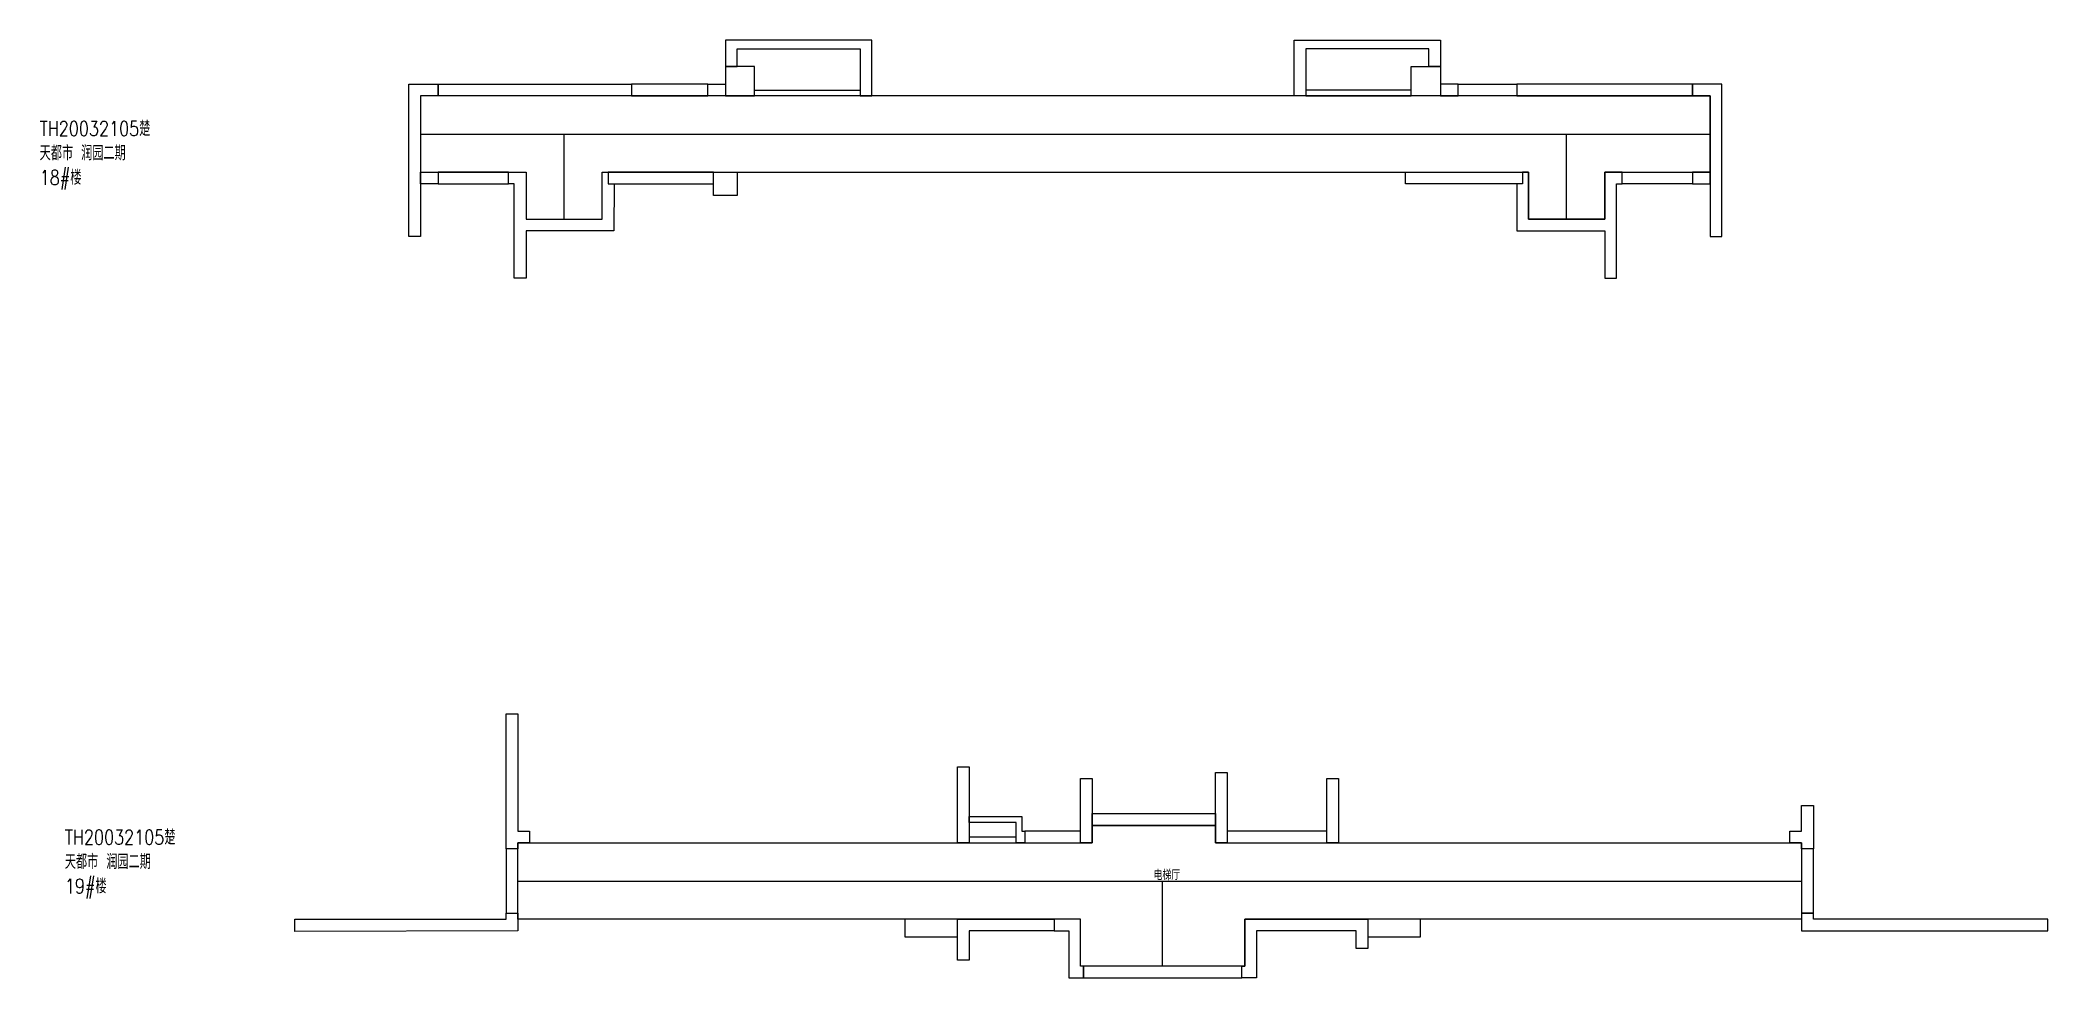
# Model space of a CAD drawing. Extents: x 562698 to 1410372, y 90292 to 698191.
# Drawn here: x 787590 to 821837, y 449011 to 465000 of the extents above; entities that cross this region are included whole.
import ezdxf

# ---------------------------------------------------------------- set-up
doc = ezdxf.new("R2010")
doc.units = 0
doc.header["$LTSCALE"] = 1000
for name, color, linetype in [('2号角度', 3, 'CONTINUOUS'), ('AD-NAME-ROOM', 9, 'CONTINUOUS'), ('中心线示意', 3, 'CONTINUOUS'), ('墙', 6, 'CONTINUOUS'), ('门', 1, 'CONTINUOUS')]:
    doc.layers.add(name, color=color, linetype=linetype)
doc.layers.add('AD-AREA-OUTL', color=31, linetype='CONTINUOUS', plot=False)
doc.styles.add('_TEL_DIM', font='SIMPLEX.shx', dxfattribs={"width": 0.8, "height": 3.5, "bigfont": 'tssdchn.shx'})
doc.styles.add('TH-STYLE3', font='tssdeng.shx', dxfattribs={"width": 0.65, "bigfont": 'tssdchn.shx'})

msp = doc.modelspace()

# ---------------------------------------------------------------- texts
at = {"layer": '2号角度', "color": 3, "char_height": 250, "width": 1900, "attachment_point": 1, "style": '_TEL_DIM'}
for s, insert in [('TH20032105楚天都市 润园二期18#楼', (787582, 463618)), ('TH20032105楚天都市 润园二期19#楼', (788011, 451533))]:
    msp.add_mtext(s, dxfattribs=dict(at, insert=insert))
at = {"layer": 'AD-NAME-ROOM', "style": 'TH-STYLE3', "width": 0.65}
msp.add_text('电梯厅', height=180, dxfattribs=at).set_placement((806581, 450676))

# ---------------------------------------------------------------- linework, layer by layer
at = {"layer": 'AD-AREA-OUTL'}
for points in [[(794078, 464050), (794078, 462750), (795878, 462750), (795878, 461950), (797178, 461950), (797178, 462750), (812978, 462750), (812978, 461950), (814278, 461950), (814278, 462750), (816078, 462750), (816078, 464050)], [(817637, 451311), (817637, 450011), (808137, 450011), (808137, 449211), (805337, 449211), (805337, 450011), (795737, 450011), (795737, 451311), (805537, 451311), (805537, 451611), (807637, 451611), (807637, 451311)]]:
    msp.add_lwpolyline(points, close=True, dxfattribs=at)
at = {"layer": '中心线示意'}
for p, q in [((794078, 463400), (816078, 463400)), ((796528, 461950), (796528, 463400)), ((813628, 461950), (813628, 463400)), ((795737, 450661), (817637, 450661)), ((806737, 449211), (806737, 450661))]:
    msp.add_line(p, q, dxfattribs=at)
at = {"layer": '墙'}
for points in [[(801778, 464050), (801778, 465000), (799278, 465000), (799278, 464550), (799478, 464550), (799478, 464850), (801578, 464850), (801578, 464050)], [(808978, 464050), (808978, 465000), (811478, 465000), (811478, 464550), (811278, 464550), (811278, 464850), (809178, 464850), (809178, 464050)], [(799778, 464550), (799278, 464550), (799278, 464050), (799778, 464050)], [(810978, 464550), (811478, 464550), (811478, 464050), (810978, 464050)], [(794378, 464250), (794378, 464050), (794078, 464050), (794078, 461650), (793878, 461650), (793878, 464250)], [(797678, 464050), (794378, 464050), (794378, 464250), (797678, 464250)], [(797678, 464050), (798978, 464050), (798978, 464250), (797678, 464250)], [(799278, 464050), (798978, 464050), (798978, 464250), (799278, 464250)], [(801578, 464050), (799778, 464050), (799778, 464150), (801578, 464150)], [(809178, 464050), (810978, 464050), (810978, 464150), (809178, 464150)], [(811478, 464050), (811778, 464050), (811778, 464250), (811478, 464250)], [(812778, 464050), (811778, 464050), (811778, 464250), (812778, 464250)], [(812778, 464050), (815778, 464050), (815778, 464250), (812778, 464250)], [(815778, 464250), (815778, 464050), (816078, 464050), (816078, 461650), (816278, 461650), (816278, 464250)], [(794378, 462550), (794078, 462550), (794078, 462750), (794378, 462750)], [(794378, 462550), (795578, 462550), (795578, 462750), (794378, 462750)], [(795578, 462550), (795578, 462750), (795878, 462750), (795878, 461950), (797178, 461950), (797178, 462750), (797278, 462750), (797278, 462550), (797379, 462550), (797378, 461750), (797128, 461750), (795878, 461750), (795878, 460942), (795678, 460942), (795678, 462550), (795628, 462550)], [(797278, 462550), (799078, 462550), (799078, 462750), (797278, 462750)], [(799478, 462350), (799078, 462350), (799078, 462750), (799478, 462750)], [(812878, 462550), (810878, 462550), (810878, 462750), (812878, 462750)], [(814578, 462550), (814578, 462750), (814278, 462750), (814278, 461950), (812978, 461950), (812978, 462750), (812878, 462750), (812878, 462550), (812777, 462550), (812778, 461750), (813028, 461750), (814278, 461750), (814278, 460942), (814478, 460942), (814478, 462550), (814528, 462550)], [(815778, 462550), (814578, 462550), (814578, 462750), (815778, 462750)], [(815778, 462550), (816078, 462550), (816078, 462750), (815778, 462750)], [(795737, 451511), (795937, 451511), (795937, 451311), (795737, 451311), (795737, 451211), (795537, 451211), (795537, 453511), (795737, 453511)], [(803437, 451311), (803237, 451311), (803237, 452611), (803437, 452611)], [(805537, 451311), (805337, 451311), (805337, 452411), (805537, 452411)], [(807837, 451311), (807637, 451311), (807637, 452511), (807837, 452511)], [(809737, 451311), (809537, 451311), (809537, 452411), (809737, 452411)], [(804387, 451311), (804237, 451311), (804237, 451661), (803437, 451661), (803437, 451761), (804337, 451761), (804337, 451511), (804387, 451511)], [(805537, 451811), (807637, 451811), (807637, 451610), (805537, 451610)], [(817637, 451951), (817837, 451951), (817837, 451211), (817637, 451211), (817637, 451311), (817437, 451311), (817437, 451511), (817637, 451511)], [(803437, 451311), (804237, 451311), (804237, 451411), (803437, 451411)], [(804387, 451311), (805337, 451311), (805337, 451511), (804387, 451511)], [(807837, 451311), (809537, 451311), (809537, 451511), (807837, 451511)], [(795537, 450011), (795537, 450111), (795737, 450111), (795737, 449811), (791937, 449803), (791937, 450011)], [(802337, 449711), (803237, 449711), (803237, 450011), (802337, 450011)], [(804887, 450011), (804887, 449811), (803437, 449811), (803437, 449311), (803237, 449311), (803237, 450011)], [(804887, 449811), (805137, 449811), (805137, 449011), (805387, 449011), (805387, 449211), (805337, 449211), (805337, 450011), (804887, 450011)], [(808337, 449011), (808087, 449011), (808087, 449211), (808137, 449211), (808137, 450011), (810237, 450011), (810237, 449511), (810037, 449511), (810037, 449811), (808337, 449811)], [(810237, 449711), (811137, 449711), (811137, 450011), (810237, 450011)], [(821837, 450011), (817837, 450011), (817837, 450111), (817637, 450111), (817637, 449811), (821837, 449811)], [(805387, 449011), (808087, 449011), (808087, 449211), (805387, 449211)]]:
    msp.add_lwpolyline(points, close=True, dxfattribs=at)
at = {"layer": '门'}
for points in [[(795537, 450111), (795737, 450111), (795737, 451211), (795537, 451211)], [(817637, 450111), (817837, 450111), (817837, 451211), (817637, 451211)]]:
    msp.add_lwpolyline(points, close=True, dxfattribs=at)

msp.set_redraw_order([(e.dxf.handle, doc.entitydb.next_handle()) for e in msp.query("TEXT MTEXT ATTDEF DIMENSION ARC_DIMENSION")])  # texts and dimensions are drawn at this point

doc.saveas('drawing.dxf')
